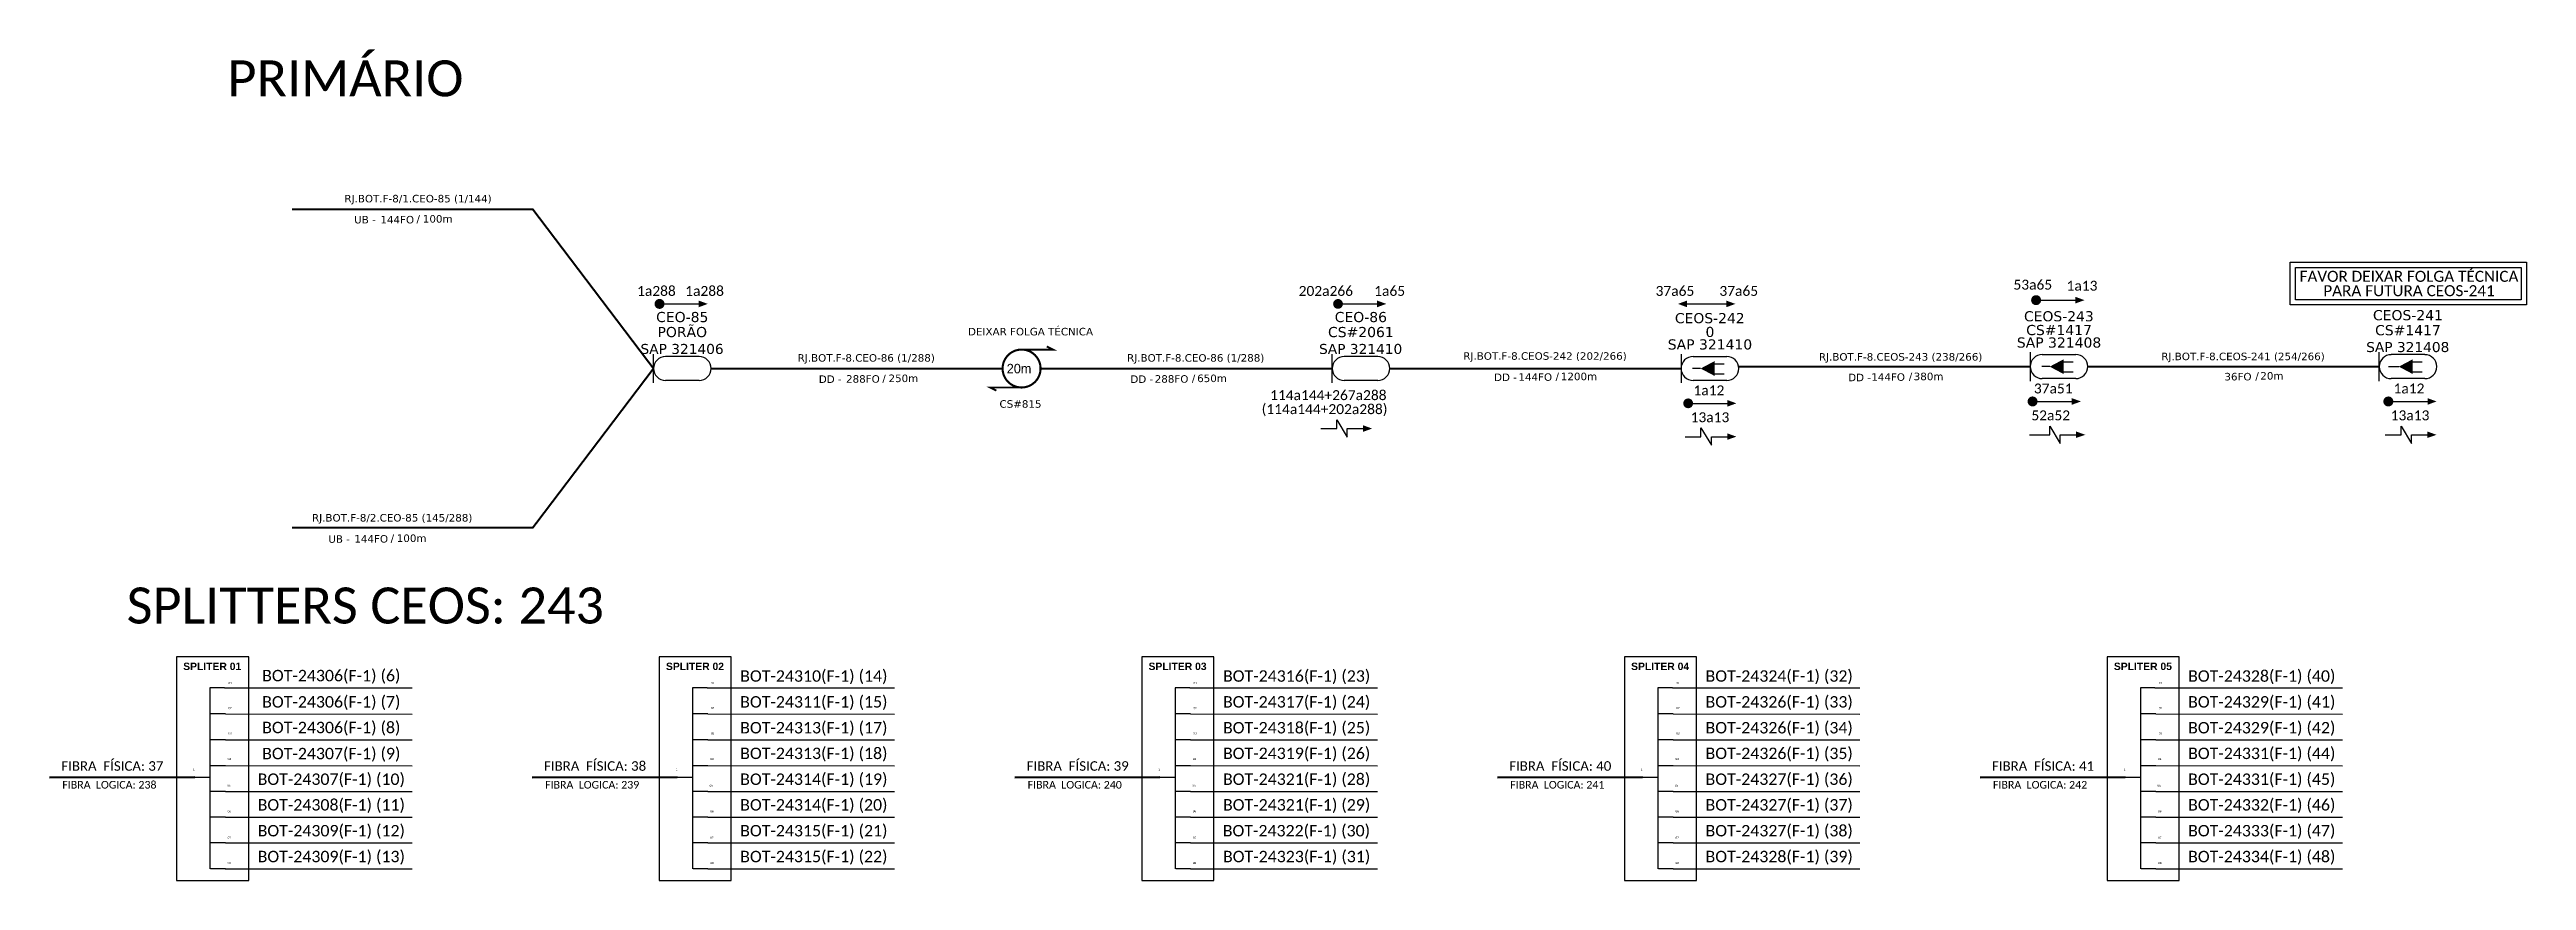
# Model space of a CAD drawing. Extents: x 890 to 4090, y 1694 to 3298.
# Drawn here: x 2528 to 3715, y 2899 to 3298 of the extents above; entities that cross this region are included whole.
import ezdxf
from ezdxf.enums import TextEntityAlignment as Align

# ---------------------------------------------------------------- set-up
doc = ezdxf.new("R2010")
doc.units = 0
doc.header["$MEASUREMENT"] = 0
doc.layers.get('0').update_dxf_attribs({"linetype": 'CONTINUOUS'})
for name, color, linetype in [('20.4-CEOS', 1, 'CONTINUOUS'), ('20.5-CABO AÉREO', 1, 'CONTINUOUS'), ('20.5-CEO', 1, 'CONTINUOUS'), ('SETA', 7, 'CONTINUOUS')]:
    doc.layers.add(name, color=color, linetype=linetype)
doc.layers.add('40.1-ETIQUETAS', color=1, linetype='CONTINUOUS', lineweight=20)
doc.styles.add('siredit', font='verdana.ttf')

msp = doc.modelspace()

# ---------------------------------------------------------------- texts
at = {"color": 5}
msp.add_text('20m', height=4.54, dxfattribs=at).set_placement((2986.7, 3142.7))
at = {"attachment_point": 5}
for s, insert, char_height, width in [('\\C7;\\fCalibri|b0|i0|c0|p34;PRIMÁRIO', (2669.6, 3284.1, 2), 17.28, 263.332), ('\\C7;\\fCalibri|b0|i0|c0|p34;SPLITTERS CEOS: 243', (2679.1, 3031.2, 2), 17.28, 263.332), ('\\C10;\\fArial|b1|i0|c0|p34;\\H1x;SPLITER 01', (2605.7, 3002.1, 2), 3.551, 34.56), ('\\C7;\\fArial|b0|i0|;\\H1.0273588255048;01 ', (2614.3, 2994.1, 2), 3.551, 7.12), ('\\pt49.37685;{\\fCalibri|b0|i0|c0|p34;\\C7;BOT-24306(F-1) (6)}', (2662.8, 2997.1, 2), 5.486, 81.821), ('\\C10;\\fArial|b1|i0|c0|p34;\\H1x;SPLITER 02', (2837.2, 3002.1, 2), 3.551, 34.56), ('\\C7;\\fArial|b0|i0|;\\H1.0273588255048;01 ', (2845.7, 2994.1, 2), 3.551, 7.12), ('\\pt49.37685;{\\fCalibri|b0|i0|c0|p34;\\C7;BOT-24310(F-1) (14)}', (2894.2, 2996.9, 2), 5.486, 81.821), ('\\C10;\\fArial|b1|i0|c0|p34;\\H1x;SPLITER 03', (3068.6, 3002.1, 2), 3.551, 34.56), ('\\C7;\\fArial|b0|i0|;\\H1.0273588255048;01 ', (3077.1, 2994.1, 2), 3.551, 7.12), ('\\pt49.37685;{\\fCalibri|b0|i0|c0|p34;\\C7;BOT-24316(F-1) (23)}', (3125.7, 2996.9, 2), 5.486, 81.821), ('\\C10;\\fArial|b1|i0|c0|p34;\\H1x;SPLITER 04', (3300, 3002.1, 2), 3.551, 34.56), ('\\C7;\\fArial|b0|i0|;\\H1.0273588255048;01 ', (3308.6, 2994.1, 2), 3.551, 7.12), ('\\pt49.37685;{\\fCalibri|b0|i0|c0|p34;\\C7;BOT-24324(F-1) (32)}', (3357.1, 2996.9, 2), 5.486, 81.821), ('\\C10;\\fArial|b1|i0|c0|p34;\\H1x;SPLITER 05', (3531.5, 3002.1, 2), 3.551, 34.56), ('\\C7;\\fArial|b0|i0|;\\H1.0273588255048;01 ', (3540, 2994.1, 2), 3.551, 7.12), ('\\pt49.37685;{\\fCalibri|b0|i0|c0|p34;\\C7;BOT-24328(F-1) (40)}', (3588.5, 2996.9, 2), 5.486, 81.821), ('\\C7;\\fArial|b0|i0|;\\H1.0273588255048;02 ', (2614.2, 2982.1, 2), 3.551, 7.516), ('\\pt49.37685;{\\fCalibri|b0|i0|c0|p34;\\C7;BOT-24306(F-1) (7)}', (2662.8, 2984.5, 2), 5.486, 81.821), ('\\C7;\\fArial|b0|i0|;\\H1.0273588255048;02 ', (2845.6, 2982.1, 2), 3.551, 7.516), ('\\pt49.37685;{\\fCalibri|b0|i0|c0|p34;\\C7;BOT-24311(F-1) (15)}', (2894.2, 2984.5, 2), 5.486, 81.821), ('\\C7;\\fArial|b0|i0|;\\H1.0273588255048;02 ', (3077, 2982.1, 2), 3.551, 7.516), ('\\pt49.37685;{\\fCalibri|b0|i0|c0|p34;\\C7;BOT-24317(F-1) (24)}', (3125.7, 2984.5, 2), 5.486, 81.821), ('\\C7;\\fArial|b0|i0|;\\H1.0273588255048;02 ', (3308.5, 2982.1, 2), 3.551, 7.516), ('\\pt49.37685;{\\fCalibri|b0|i0|c0|p34;\\C7;BOT-24326(F-1) (33)}', (3357.1, 2984.5, 2), 5.486, 81.821), ('\\C7;\\fArial|b0|i0|;\\H1.0273588255048;02 ', (3539.9, 2982.1, 2), 3.551, 7.516), ('\\pt49.37685;{\\fCalibri|b0|i0|c0|p34;\\C7;BOT-24329(F-1) (41)}', (3588.5, 2984.5, 2), 5.486, 81.821), ('\\C7;\\fArial|b0|i0|;\\H1.0273588255048;03 ', (2614.2, 2970, 2), 3.551, 6.912), ('\\pt49.37685;{\\fCalibri|b0|i0|c0|p34;\\C7;BOT-24306(F-1) (8)}', (2662.8, 2972.2, 2), 5.486, 81.821), ('\\C7;\\fArial|b0|i0|;\\H1.0273588255048;03 ', (2845.6, 2970, 2), 3.551, 6.912), ('\\pt49.37685;{\\fCalibri|b0|i0|c0|p34;\\C7;BOT-24313(F-1) (17)}', (2894.2, 2972.1, 2), 5.486, 81.821), ('\\C7;\\fArial|b0|i0|;\\H1.0273588255048;03 ', (3077, 2970, 2), 3.551, 6.912), ('\\pt49.37685;{\\fCalibri|b0|i0|c0|p34;\\C7;BOT-24318(F-1) (25)}', (3125.7, 2972.1, 2), 5.486, 81.821), ('\\C7;\\fArial|b0|i0|;\\H1.0273588255048;03 ', (3308.5, 2970, 2), 3.551, 6.912), ('\\pt49.37685;{\\fCalibri|b0|i0|c0|p34;\\C7;BOT-24326(F-1) (34)}', (3357.1, 2972.1, 2), 5.486, 81.821), ('\\C7;\\fArial|b0|i0|;\\H1.0273588255048;03 ', (3539.9, 2970, 2), 3.551, 6.912), ('\\pt49.37685;{\\fCalibri|b0|i0|c0|p34;\\C7;BOT-24329(F-1) (42)}', (3588.5, 2972.1, 2), 5.486, 81.821), ('{\\fCalibri|b0|i0|c0|p34;\\C7;FIBRA  FÍSICA: 37}', (2557.8, 2954.3, 2), 4.572, 69.12), ('\\C7;\\fArial|b0|i0|;\\H1.0273588255048;04 ', (2613.9, 2957.7, 2), 3.551, 7.516), ('\\pt49.37685;{\\fCalibri|b0|i0|c0|p34;\\C7;BOT-24307(F-1) (9)}', (2662.8, 2959.7, 2), 5.486, 81.821), ('{\\fCalibri|b0|i0|c0|p34;\\C7;FIBRA  FÍSICA: 38}', (2789.3, 2954.3, 2), 4.572, 69.12), ('\\C7;\\fArial|b0|i0|;\\H1.0273588255048;04 ', (2845.3, 2957.7, 2), 3.551, 7.516), ('\\pt49.37685;{\\fCalibri|b0|i0|c0|p34;\\C7;BOT-24313(F-1) (18)}', (2894.2, 2959.8, 2), 5.486, 81.821), ('{\\fCalibri|b0|i0|c0|p34;\\C7;FIBRA  FÍSICA: 39}', (3020.7, 2954.3, 2), 4.572, 69.12), ('\\C7;\\fArial|b0|i0|;\\H1.0273588255048;04 ', (3076.7, 2957.7, 2), 3.551, 7.516), ('\\pt49.37685;{\\fCalibri|b0|i0|c0|p34;\\C7;BOT-24319(F-1) (26)}', (3125.7, 2959.8, 2), 5.486, 81.821), ('{\\fCalibri|b0|i0|c0|p34;\\C7;FIBRA  FÍSICA: 40}', (3252.1, 2954.3, 2), 4.572, 69.12), ('\\C7;\\fArial|b0|i0|;\\H1.0273588255048;04 ', (3308.2, 2957.7, 2), 3.551, 7.516), ('\\pt49.37685;{\\fCalibri|b0|i0|c0|p34;\\C7;BOT-24326(F-1) (35)}', (3357.1, 2959.8, 2), 5.486, 81.821), ('{\\fCalibri|b0|i0|c0|p34;\\C7;FIBRA  FÍSICA: 41}', (3483.6, 2954.3, 2), 4.572, 69.12), ('\\C7;\\fArial|b0|i0|;\\H1.0273588255048;04 ', (3539.6, 2957.7, 2), 3.551, 7.516), ('\\pt49.37685;{\\fCalibri|b0|i0|c0|p34;\\C7;BOT-24331(F-1) (44)}', (3588.5, 2959.8, 2), 5.486, 81.821), ('{\\fCalibri|b0|i0|c0|p34;\\C7;FIBRA  LOGICA: 238}', (2556.4, 2945.3, 2), 3.658, 69.12), ('\\C7;\\fArial|b0|i0|;\\H1.0273588255048;1', (2596.9, 2952.6, 2), 3.551, 3.517), ('\\pt49.37685;{\\fCalibri|b0|i0|c0|p34;\\C7;BOT-24307(F-1) (10)}', (2662.8, 2947.4, 2), 5.486, 81.821), ('{\\fCalibri|b0|i0|c0|p34;\\C7;FIBRA  LOGICA: 239}', (2787.9, 2945.3, 2), 3.658, 69.12), ('\\C7;\\fArial|b0|i0|;\\H1.0273588255048;1', (2828.4, 2952.6, 2), 3.551, 3.517), ('\\pt49.37685;{\\fCalibri|b0|i0|c0|p34;\\C7;BOT-24314(F-1) (19)}', (2894.2, 2947.4, 2), 5.486, 81.821), ('{\\fCalibri|b0|i0|c0|p34;\\C7;FIBRA  LOGICA: 240}', (3019.3, 2945.3, 2), 3.658, 69.12), ('\\C7;\\fArial|b0|i0|;\\H1.0273588255048;1', (3059.8, 2952.6, 2), 3.551, 3.517), ('\\pt49.37685;{\\fCalibri|b0|i0|c0|p34;\\C7;BOT-24321(F-1) (28)}', (3125.7, 2947.4, 2), 5.486, 81.821), ('{\\fCalibri|b0|i0|c0|p34;\\C7;FIBRA  LOGICA: 241}', (3250.7, 2945.3, 2), 3.658, 69.12), ('\\C7;\\fArial|b0|i0|;\\H1.0273588255048;1', (3291.2, 2952.6, 2), 3.551, 3.517), ('\\pt49.37685;{\\fCalibri|b0|i0|c0|p34;\\C7;BOT-24327(F-1) (36)}', (3357.1, 2947.4, 2), 5.486, 81.821), ('{\\fCalibri|b0|i0|c0|p34;\\C7;FIBRA  LOGICA: 242}', (3482.2, 2945.3, 2), 3.658, 69.12), ('\\C7;\\fArial|b0|i0|;\\H1.0273588255048;1', (3522.7, 2952.6, 2), 3.551, 3.517), ('\\pt49.37685;{\\fCalibri|b0|i0|c0|p34;\\C7;BOT-24331(F-1) (45)}', (3588.5, 2947.4, 2), 5.486, 81.821), ('\\C7;\\fArial|b0|i0|;\\H1.0273588255048;05 ', (2613.6, 2944.9, 2), 3.551, 9.244), ('\\pt49.37685;{\\fCalibri|b0|i0|c0|p34;\\C7;BOT-24308(F-1) (11)}', (2662.8, 2935.1, 2), 5.486, 81.821), ('\\C7;\\fArial|b0|i0|;\\H1.0273588255048;05 ', (2845, 2944.9, 2), 3.551, 9.244), ('\\pt49.37685;{\\fCalibri|b0|i0|c0|p34;\\C7;BOT-24314(F-1) (20)}', (2894.2, 2935.1, 2), 5.486, 81.821), ('\\C7;\\fArial|b0|i0|;\\H1.0273588255048;05 ', (3076.5, 2944.9, 2), 3.551, 9.244), ('\\pt49.37685;{\\fCalibri|b0|i0|c0|p34;\\C7;BOT-24321(F-1) (29)}', (3125.7, 2935.1, 2), 5.486, 81.821), ('\\C7;\\fArial|b0|i0|;\\H1.0273588255048;05 ', (3307.9, 2944.9, 2), 3.551, 9.244), ('\\pt49.37685;{\\fCalibri|b0|i0|c0|p34;\\C7;BOT-24327(F-1) (37)}', (3357.1, 2935.1, 2), 5.486, 81.821), ('\\C7;\\fArial|b0|i0|;\\H1.0273588255048;05 ', (3539.3, 2944.9, 2), 3.551, 9.244), ('\\pt49.37685;{\\fCalibri|b0|i0|c0|p34;\\C7;BOT-24332(F-1) (46)}', (3588.5, 2935.1, 2), 5.486, 81.821), ('\\C7;\\fArial|b0|i0|;\\H1.0273588255048;06 ', (2613.9, 2932.6, 2), 3.551, 7.516), ('\\pt49.37685;{\\fCalibri|b0|i0|c0|p34;\\C7;BOT-24309(F-1) (12)}', (2662.8, 2922.7, 2), 5.486, 81.821), ('\\C7;\\fArial|b0|i0|;\\H1.0273588255048;06 ', (2845.3, 2932.6, 2), 3.551, 7.516), ('\\pt49.37685;{\\fCalibri|b0|i0|c0|p34;\\C7;BOT-24315(F-1) (21)}', (2894.2, 2922.7, 2), 5.486, 81.821), ('\\C7;\\fArial|b0|i0|;\\H1.0273588255048;06 ', (3076.7, 2932.6, 2), 3.551, 7.516), ('\\pt49.37685;{\\fCalibri|b0|i0|c0|p34;\\C7;BOT-24322(F-1) (30)}', (3125.6, 2922.7, 2), 5.486, 81.821), ('\\C7;\\fArial|b0|i0|;\\H1.0273588255048;06 ', (3308.2, 2932.6, 2), 3.551, 7.516), ('\\pt49.37685;{\\fCalibri|b0|i0|c0|p34;\\C7;BOT-24327(F-1) (38)}', (3357.1, 2922.7, 2), 5.486, 81.821), ('\\C7;\\fArial|b0|i0|;\\H1.0273588255048;06 ', (3539.6, 2932.6, 2), 3.551, 7.516), ('\\pt49.37685;{\\fCalibri|b0|i0|c0|p34;\\C7;BOT-24333(F-1) (47)}', (3588.5, 2922.7, 2), 5.486, 81.821), ('\\C7;\\fArial|b0|i0|;\\H1.0273588255048;07 ', (2613.9, 2919.9, 2), 3.551, 7.516), ('\\pt49.37685;{\\fCalibri|b0|i0|c0|p34;\\C7;BOT-24309(F-1) (13)}', (2662.8, 2910.3, 2), 5.486, 81.821), ('\\C7;\\fArial|b0|i0|;\\H1.0273588255048;07 ', (2845.3, 2919.9, 2), 3.551, 7.516), ('\\pt49.37685;{\\fCalibri|b0|i0|c0|p34;\\C7;BOT-24315(F-1) (22)}', (2894.2, 2910.3, 2), 5.486, 81.821), ('\\C7;\\fArial|b0|i0|;\\H1.0273588255048;07 ', (3076.7, 2919.9, 2), 3.551, 7.516), ('\\pt49.37685;{\\fCalibri|b0|i0|c0|p34;\\C7;BOT-24323(F-1) (31)}', (3125.7, 2910.3, 2), 5.486, 81.821), ('\\C7;\\fArial|b0|i0|;\\H1.0273588255048;07 ', (3308.2, 2919.9, 2), 3.551, 7.516), ('\\pt49.37685;{\\fCalibri|b0|i0|c0|p34;\\C7;BOT-24328(F-1) (39)}', (3357.1, 2910.3, 2), 5.486, 81.821), ('\\C7;\\fArial|b0|i0|;\\H1.0273588255048;07 ', (3539.6, 2919.9, 2), 3.551, 7.516), ('\\pt49.37685;{\\fCalibri|b0|i0|c0|p34;\\C7;BOT-24334(F-1) (48)}', (3588.5, 2910.3, 2), 5.486, 81.821), ('\\C7;\\fArial|b0|i0|;\\H1.0273588255048;08 ', (2613.9, 2907.8, 2), 3.551, 7.516), ('\\C7;\\fArial|b0|i0|;\\H1.0273588255048;08 ', (2845.3, 2907.8, 2), 3.551, 7.516), ('\\C7;\\fArial|b0|i0|;\\H1.0273588255048;08 ', (3076.7, 2907.8, 2), 3.551, 7.516), ('\\C7;\\fArial|b0|i0|;\\H1.0273588255048;08 ', (3308.2, 2907.8, 2), 3.551, 7.516), ('\\C7;\\fArial|b0|i0|;\\H1.0273588255048;08 ', (3539.6, 2907.8, 2), 3.551, 7.516)]:
    msp.add_mtext(s, dxfattribs=dict(at, insert=insert, char_height=char_height, width=width))
at = {"color": 5, "char_height": 4.752, "width": 60.252, "attachment_point": 5}
for s, insert in [('{\\fCalibri|b0|i0|c0|p34;\\C7;1a288}', (2818.7, 3182.2)), ('{\\fCalibri|b0|i0|c0|p34;(114a144+202a288)}', (3139.1, 3125))]:
    msp.add_mtext(s, dxfattribs=dict(at, insert=insert))
at = {"color": 0, "char_height": 4.752, "width": 60.252, "attachment_point": 5}
for s, insert in [('{\\fCalibri|b0|i0|c0|p34;\\C7;1a288}', (2841.8, 3182.2)), ('{\\fCalibri|b0|i0|c0|p34;\\C7;202a266}', (3139.7, 3182.2)), ('{\\fCalibri|b0|i0|c0|p34;\\C7;1a65}', (3170.3, 3182.2)), ('{\\fCalibri|b0|i0|c0|p34;\\C7;37a65}', (3307.1, 3182.2)), ('{\\fCalibri|b0|i0|c0|p34;\\C7;37a65}', (3337.7, 3182.2)), ('{\\fCalibri|b0|i0|c0|p34;\\C7;53a65}', (3478.7, 3185.2)), ('{\\fCalibri|b0|i0|c0|p34;\\C7;1a13}', (3502.3, 3184.7)), ('{\\fCalibri|b0|i0|c0|p34;\\C7;1a12}', (3323.4, 3134.5)), ('{\\fCalibri|b0|i0|c0|p34;\\C7;37a51}', (3488.5, 3135.4)), ('{\\fCalibri|b0|i0|c0|p34;\\C7;1a12}', (3659.1, 3135.4)), ('{\\fCalibri|b0|i0|c0|p34;\\C1;114a144+267a288}', (3140.9, 3132.2)), ('{\\fCalibri|b0|i0|c0|p34;\\C7;13a13}', (3323.9, 3121.6)), ('{\\fCalibri|b0|i0|c0|p34;\\C7;52a52}', (3487.3, 3122.5)), ('{\\fCalibri|b0|i0|c0|p34;\\C7;13a13}', (3659.6, 3122.5))]:
    msp.add_mtext(s, dxfattribs=dict(at, insert=insert))
at = {"color": 7, "char_height": 5.28, "width": 112.489, "attachment_point": 5}
for s, insert in [('{\\fCalibri|b0|i0|c0|p34;FAVOR DEIXAR FOLGA TÉCNICA}', (3659.1, 3189.2)), ('{\\fCalibri|b0|i0|c0|p34;PARA FUTURA CEOS-241}', (3659.1, 3182.3))]:
    msp.add_mtext(s, dxfattribs=dict(at, insert=insert))
at = {"layer": '20.4-CEOS', "color": 7, "style": 'siredit'}
for s, height, p in [('CEO-85', 4.87, (2831.1, 3169.7)), ('CEO-86', 4.87, (3156.5, 3169.7)), ('CEOS-241', 4.87, (3658.6, 3170.6)), ('PORÃO', 4.87, (2831.1, 3162.5)), ('CS#2061', 4.87, (3156.5, 3162.5)), ('CS#1417', 4.87, (3658.6, 3163.4)), ('SAP 321406', 4.8, (2831, 3154.4)), ('SAP 321410', 4.8, (3156.4, 3154.4)), ('SAP 321408', 4.8, (3658.5, 3155.3))]:
    msp.add_text(s, height=height, dxfattribs=at).set_placement(p, align=Align.MIDDLE_CENTER)
at = {"layer": '40.1-ETIQUETAS', "color": 0, "style": 'siredit'}
for s, p in [('DEIXAR FOLGA TÉCNICA', (2998.1, 3162.7)), ('RJ.BOT.F-8.CEO-86 (1/288)', (2919.3, 3150.1)), ('RJ.BOT.F-8.CEO-86 (1/288)', (3077.3, 3150.1)), ('RJ.BOT.F-8.CEOS-242 (202/266)', (3244.8, 3151)), ('CS#815', (2993.3, 3128))]:
    msp.add_text(s, height=3.6, dxfattribs=at).set_placement(p, align=Align.MIDDLE_CENTER)
at = {"layer": '40.1-ETIQUETAS', "color": 7, "style": 'siredit'}
for s, p in [('RJ.BOT.F-8.CEOS-243 (238/266) ', (3416.1, 3150.6)), ('RJ.BOT.F-8.CEOS-241 (254/266) ', (3580.3, 3150.8))]:
    msp.add_text(s, height=3.6, dxfattribs=at).set_placement(p, align=Align.MIDDLE_CENTER)
at = {"layer": '40.1-ETIQUETAS', "color": 0, "style": 'siredit'}
for s, p in [('DD - ', (2909.1, 3139.9)), ('288FO', (2925.8, 3140)), ('/', (2928.7, 3140.3)), ('DD - ', (3058.5, 3139.9)), ('288FO', (3073.8, 3140)), ('/', (3077.1, 3140.3)), ('DD - ', (3232.9, 3140.8)), ('144FO', (3248.2, 3140.9)), ('/', (3251.5, 3141.2)), ('DD - ', (3402.7, 3140.7))]:
    msp.add_text(s, height=3.6, dxfattribs=at).set_placement(p, align=Align.MIDDLE_RIGHT)
for s, p in [('250m', (2930, 3140.3)), ('650m', (3078, 3140.3)), ('1200m', (3252.4, 3141.2))]:
    msp.add_text(s, height=3.6, dxfattribs=at).set_placement(p, align=Align.MIDDLE_LEFT)
at = {"layer": '40.1-ETIQUETAS', "color": 7, "style": 'siredit'}
for s, p in [('144FO', (3417.4, 3140.9)), ('/', (3420.9, 3141.2)), ('36FO', (3583.6, 3141.1)), ('/', (3587.1, 3141.5))]:
    msp.add_text(s, height=3.6, dxfattribs=at).set_placement(p, align=Align.MIDDLE_RIGHT)
for s, p in [('380m', (3421.6, 3141.2)), ('20m', (3587.8, 3141.5))]:
    msp.add_text(s, height=3.6, dxfattribs=at).set_placement(p, align=Align.MIDDLE_LEFT)

# ---------------------------------------------------------------- blocks, each defined once
blk = doc.blocks.new('ETIQUETA_RS5F')
at = {"layer": '40.1-ETIQUETAS', "color": 0, "style": 'siredit'}
blk.add_text('/', height=1.5, dxfattribs=at).set_placement((1.55, -1.95), align=Align.MIDDLE_RIGHT)
for tag, p in [('ETIQUETA_R_SECUNDARIA', (1.18, 2.1)), ('ETIQUETA_R_PRIMARIA', (1.18, 4.1)), ('F_ATIVAS/F_MORTAS', (1.11, -4.24))]:
    blk.add_attdef(tag, text='', height=1.5, dxfattribs=at).set_placement(p, align=Align.MIDDLE_CENTER)
for tag, p in [('TIPO_CABO', (-6.62, -2.12)), ('CAP_CABO', (0.37, -2.09))]:
    blk.add_attdef(tag, text='', height=1.5, dxfattribs=at).set_placement(p, align=Align.MIDDLE_RIGHT)
blk.add_attdef('METROS', text='', height=1.5, dxfattribs=at).set_placement((2.11, -1.95), align=Align.MIDDLE_LEFT)
for tag, p in [('FUSÃO_1', (0.82, -8.39)), ('FUSÃO_2', (0.82, -10.6)), ('FUSÃO_3', (0.82, -12.93)), ('FUSÃO_4', (0.82, -15.14)), ('FUSÃO_5', (0.82, -17.16))]:
    blk.add_attdef(tag, text='', height=1.5, dxfattribs=at).set_placement(p, align=Align.CENTER)
blk = doc.blocks.new('*U758')
at = {"layer": '20.5-CEO'}
for p, q in [((-1.56, 1.26), (1.8, 1.26)), ((1.8, -1.13), (-1.56, -1.13))]:
    blk.add_line(p, q, dxfattribs=at)
blk.add_lwpolyline([(-2.75, 1.51), (-2.75, -1.38)], dxfattribs=at)
for centre, start, end in [((-1.56, 0.07), 90, 270), ((1.8, 0.07), 270, 90)]:
    blk.add_arc(centre, 1.2, start, end, dxfattribs=at)
at = {"layer": '20.5-CEO', "color": 7, "style": 'siredit'}
for tag, p in [('FID', (0.11, 5.61)), ('LOCAL', (0.12, 4.23)), ('SAP', (0.12, 2.97)), ('FIBRAS_RESERVA', (0.12, -1.94))]:
    blk.add_attdef(tag, text='', height=1.01, dxfattribs=at).set_placement(p, align=Align.TOP_CENTER)
for tag, flags, p in [('ID_ATIVIDADE', 3, (0.11, -3.51)), ('FATOR', 1, (0.11, -4.82))]:
    blk.add_attdef(tag, text='', height=1.01, dxfattribs=dict(at, flags=flags)).set_placement(p, align=Align.TOP_CENTER)
at = {"layer": '20.5-CEO', "color": 7, "style": 'siredit', "flags": 3}
blk.add_attdef('QTDE', (-4.88, -7.06), '', height=1.01, dxfattribs=at)
blk = doc.blocks.new('*U760')
at = {"layer": '20.5-CEO'}
for p, q in [((-1.56, 1.26), (1.8, 1.26)), ((1.8, -1.13), (-1.56, -1.13))]:
    blk.add_line(p, q, dxfattribs=at)
blk.add_lwpolyline([(-2.75, 1.51), (-2.75, -1.38)], dxfattribs=at)
for centre, start, end in [((-1.56, 0.07), 90, 270), ((1.8, 0.07), 270, 90)]:
    blk.add_arc(centre, 1.2, start, end, dxfattribs=at)
at = {"layer": '20.5-CEO', "color": 7, "style": 'siredit'}
for tag, p in [('FID', (0.11, 5.61)), ('LOCAL', (0.12, 4.23)), ('SAP', (0.12, 2.97)), ('FIBRAS_RESERVA', (0.12, -1.94))]:
    blk.add_attdef(tag, text='', height=1.01, dxfattribs=at).set_placement(p, align=Align.TOP_CENTER)
for tag, flags, p in [('ID_ATIVIDADE', 3, (0.11, -3.51)), ('FATOR', 1, (0.11, -4.82))]:
    blk.add_attdef(tag, text='', height=1.01, dxfattribs=dict(at, flags=flags)).set_placement(p, align=Align.TOP_CENTER)
at = {"layer": '20.5-CEO', "color": 7, "style": 'siredit', "flags": 3}
blk.add_attdef('QTDE', (-4.88, -7.06), '', height=1.01, dxfattribs=at)

# ---------------------------------------------------------------- linework, layer by layer
at = {"color": 7, "linetype": 'Continuous'}
for p, q in [((2604.6, 2991.8, 2), (2604.6, 2905, 2)), ((2611.6, 2991.8, 2), (2604.6, 2991.8, 2)), ((2836, 2991.8, 2), (2836, 2905, 2)), ((2843, 2991.8, 2), (2836, 2991.8, 2)), ((3067.4, 2991.8, 2), (3067.4, 2905, 2)), ((3074.5, 2991.8, 2), (3067.4, 2991.8, 2)), ((3298.9, 2991.8, 2), (3298.9, 2905, 2)), ((3305.9, 2991.8, 2), (3298.9, 2991.8, 2)), ((3530.3, 2991.8, 2), (3530.3, 2905, 2)), ((3537.3, 2991.8, 2), (3530.3, 2991.8, 2)), ((2612, 2979.3, 2), (2604.9, 2979.3, 2)), ((2843.4, 2979.3, 2), (2836.3, 2979.3, 2)), ((3074.8, 2979.3, 2), (3067.8, 2979.3, 2)), ((3306.2, 2979.3, 2), (3299.2, 2979.3, 2)), ((3537.7, 2979.3, 2), (3530.6, 2979.3, 2)), ((2612, 2966.9, 2), (2604.9, 2966.9, 2)), ((2843.4, 2966.9, 2), (2836.3, 2966.9, 2)), ((3074.8, 2966.9, 2), (3067.8, 2966.9, 2)), ((3306.2, 2966.9, 2), (3299.2, 2966.9, 2)), ((3537.7, 2966.9, 2), (3530.6, 2966.9, 2)), ((2597.3, 2949, 2), (2604.5, 2949, 2)), ((2612, 2954.4, 2), (2604.9, 2954.4, 2)), ((2828.7, 2949, 2), (2836, 2949, 2)), ((2843.4, 2954.4, 2), (2836.3, 2954.4, 2)), ((3060.1, 2949, 2), (3067.4, 2949, 2)), ((3074.8, 2954.4, 2), (3067.8, 2954.4, 2)), ((3291.6, 2949, 2), (3298.8, 2949, 2)), ((3306.2, 2954.4, 2), (3299.2, 2954.4, 2)), ((3523, 2949, 2), (3530.3, 2949, 2)), ((3537.7, 2954.4, 2), (3530.6, 2954.4, 2)), ((2612, 2942.1, 2), (2604.9, 2942.1, 2)), ((2843.4, 2942.1, 2), (2836.3, 2942.1, 2)), ((3074.8, 2942.1, 2), (3067.8, 2942.1, 2)), ((3306.2, 2942.1, 2), (3299.2, 2942.1, 2)), ((3537.7, 2942.1, 2), (3530.6, 2942.1, 2)), ((2612, 2929.8, 2), (2604.9, 2929.8, 2)), ((2843.4, 2929.8, 2), (2836.3, 2929.8, 2)), ((3074.8, 2929.8, 2), (3067.8, 2929.8, 2)), ((3306.2, 2929.8, 2), (3299.2, 2929.8, 2)), ((3537.7, 2929.8, 2), (3530.6, 2929.8, 2)), ((2612, 2917.4, 2), (2604.9, 2917.4, 2)), ((2843.4, 2917.4, 2), (2836.3, 2917.4, 2)), ((3074.8, 2917.4, 2), (3067.8, 2917.4, 2)), ((3306.2, 2917.4, 2), (3299.2, 2917.4, 2)), ((3537.7, 2917.4, 2), (3530.6, 2917.4, 2)), ((2612, 2905, 2), (2604.9, 2905, 2)), ((2843.4, 2905, 2), (2836.3, 2905, 2)), ((3074.8, 2905, 2), (3067.8, 2905, 2)), ((3306.2, 2905, 2), (3299.2, 2905, 2)), ((3537.7, 2905, 2), (3530.6, 2905, 2))]:
    msp.add_line(p, q, dxfattribs=at)
at = {"color": 10, "linetype": 'Continuous'}
for p, q in [((2611.6, 2991.8, 2), (2701.5, 2991.8, 2)), ((2843, 2991.8, 2), (2932.9, 2991.8, 2)), ((3074.5, 2991.8, 2), (3164.4, 2991.8, 2)), ((3305.9, 2991.8, 2), (3395.8, 2991.8, 2)), ((3537.3, 2991.8, 2), (3627.2, 2991.8, 2)), ((2612, 2979.3, 2), (2701.5, 2979.2, 2)), ((2843.4, 2979.3, 2), (2932.9, 2979.2, 2)), ((3074.8, 2979.3, 2), (3164.4, 2979.2, 2)), ((3306.2, 2979.3, 2), (3395.8, 2979.2, 2)), ((3537.7, 2979.3, 2), (3627.2, 2979.2, 2)), ((2612, 2966.9, 2), (2701.5, 2966.9, 2)), ((2843.4, 2966.9, 2), (2932.9, 2966.9, 2)), ((3074.8, 2966.9, 2), (3164.4, 2966.9, 2)), ((3306.2, 2966.9, 2), (3395.8, 2966.9, 2)), ((3537.7, 2966.9, 2), (3627.2, 2966.9, 2)), ((2612, 2954.5, 2), (2701.5, 2954.4, 2)), ((2843.4, 2954.5, 2), (2932.9, 2954.4, 2)), ((3074.8, 2954.5, 2), (3164.4, 2954.4, 2)), ((3306.2, 2954.5, 2), (3395.8, 2954.4, 2)), ((3537.7, 2954.5, 2), (3627.2, 2954.4, 2)), ((2612, 2942.1, 2), (2701.5, 2942.1, 2)), ((2843.4, 2942.1, 2), (2932.9, 2942.1, 2)), ((3074.8, 2942.1, 2), (3164.4, 2942.1, 2)), ((3306.2, 2942.1, 2), (3395.8, 2942.1, 2)), ((3537.7, 2942.1, 2), (3627.2, 2942.1, 2)), ((2612, 2929.8, 2), (2701.5, 2929.8, 2)), ((2843.4, 2929.8, 2), (2932.9, 2929.8, 2)), ((3074.8, 2929.8, 2), (3164.4, 2929.8, 2)), ((3306.2, 2929.8, 2), (3395.8, 2929.8, 2)), ((3537.7, 2929.8, 2), (3627.2, 2929.8, 2)), ((2612, 2917.4, 2), (2701.5, 2917.4, 2)), ((2843.4, 2917.4, 2), (2932.9, 2917.4, 2)), ((3074.8, 2917.4, 2), (3164.4, 2917.4, 2)), ((3306.2, 2917.4, 2), (3395.8, 2917.4, 2)), ((3537.7, 2917.4, 2), (3627.2, 2917.4, 2)), ((2611.9, 2905, 2), (2701.5, 2905, 2)), ((2843.4, 2905, 2), (2932.9, 2905, 2)), ((3074.8, 2905, 2), (3164.4, 2905, 2)), ((3306.2, 2905, 2), (3395.8, 2905, 2)), ((3537.7, 2905, 2), (3627.2, 2905, 2))]:
    msp.add_line(p, q, dxfattribs=at)
at = {"color": 1, "linetype": 'Continuous', "lineweight": 60}
for p, q in [((2597.3, 2949, 2), (2527.7, 2948.8, 2)), ((2828.7, 2949, 2), (2759.1, 2948.8, 2)), ((3060.1, 2949, 2), (2990.6, 2948.8, 2)), ((3291.6, 2949, 2), (3222, 2948.8, 2)), ((3523, 2949, 2), (3453.4, 2948.8, 2))]:
    msp.add_line(p, q, dxfattribs=at)
at = {"color": 3, "ltscale": 9e-07}
for points in [[(3602.1, 3196), (3715.4, 3196), (3715.4, 3175.5), (3602.1, 3175.5)], [(3604.6, 3193.4), (3712.9, 3193.4), (3712.9, 3178), (3604.6, 3178)]]:
    msp.add_lwpolyline(points, close=True, dxfattribs=at)
at = {"color": 0, "const_width": 2.38}
for points in [[(2819, 3176, 1), (2821.4, 3176, 1)], [(3144.4, 3176, 1), (3146.7, 3176, 1)], [(3480.3, 3179, 1), (3480.3, 3176.6, 1)], [(3312.3, 3128.3, 1), (3314.6, 3128.3, 1)], [(3477.4, 3129.2, 1), (3479.8, 3129.2, 1)], [(3648, 3129.2, 1), (3650.4, 3129.2, 1)]]:
    msp.add_lwpolyline(points, format="xyb", close=True, dxfattribs=at)
at = {"color": 5, "const_width": 1.01}
msp.add_lwpolyline([(2993.8, 3154.1, 1.000012), (2993.8, 3135.9, 0.999978)], format="xyb", close=True, dxfattribs=at)
at = {"color": 5, "const_width": 0.945}
for points in [[(2993.8, 3154.1), (3008.9, 3154.1), (3005.9, 3155.6)], [(2993.8, 3135.9), (2978.7, 3135.9), (2981.7, 3134.4)]]:
    msp.add_lwpolyline(points, dxfattribs=at)
at = {"color": 0}
for points in [[(3144.9, 3116.2), (3144.9, 3120.4), (3149.9, 3112), (3149.9, 3116.2)], [(3319.6, 3112.3), (3319.6, 3116.6), (3324.6, 3108.2), (3324.6, 3112.3)], [(3486.9, 3113.2), (3486.9, 3117.4), (3491.9, 3109.1), (3491.9, 3113.2)], [(3655.3, 3113.2), (3655.3, 3117.4), (3660.3, 3109.1), (3660.3, 3113.2)]]:
    msp.add_lwpolyline(points, dxfattribs=at)
at = {"color": 7, "elevation": 2}
for points in [[(2588.6, 2899.4), (2623.2, 2899.4), (2623.2, 3006.7), (2588.6, 3006.7)], [(2820.1, 2899.4), (2854.6, 2899.4), (2854.6, 3006.7), (2820.1, 3006.7)], [(3051.5, 2899.4), (3086, 2899.4), (3086, 3006.7), (3051.5, 3006.7)], [(3282.9, 2899.4), (3317.5, 2899.4), (3317.5, 3006.7), (3282.9, 3006.7)], [(3514.3, 2899.4), (3548.9, 2899.4), (3548.9, 3006.7), (3514.3, 3006.7)]]:
    msp.add_lwpolyline(points, close=True, dxfattribs=at)
at = {"layer": '20.4-CEOS', "color": 5}
for p, q in [((2839.2, 3150.8), (2823.1, 3150.8)), ((3164.6, 3150.8), (3148.5, 3150.8)), ((2839.2, 3139.3), (2823.1, 3139.3)), ((3164.6, 3139.3), (3148.5, 3139.3))]:
    msp.add_line(p, q, dxfattribs=at)
at = {"layer": '20.4-CEOS', "color": 8}
for p, q in [((3666.7, 3151.7), (3650.6, 3151.7)), ((3666.7, 3140.2), (3650.6, 3140.2))]:
    msp.add_line(p, q, dxfattribs=at)
at = {"layer": '20.4-CEOS', "color": 5}
for points in [[(2817.3, 3138.1), (2817.3, 3151.9)], [(3142.7, 3138.1), (3142.7, 3151.9)]]:
    msp.add_lwpolyline(points, dxfattribs=at)
at = {"layer": '20.4-CEOS'}
for points in [[(3319.4, 3145, 0, 7.09, 0), (3326.1, 3145, 7.09, 7.09, 0)], [(3486.8, 3145.9, 0, 7.09, 0), (3493.5, 3145.9, 7.09, 7.09, 0)]]:
    msp.add_lwpolyline(points, format="xyseb", dxfattribs=at)
for points in [[(3493.2, 3148.2), (3498.1, 3148.2)], [(3319.4, 3145), (3315.6, 3145)], [(3325.8, 3147.3), (3330.7, 3147.3)], [(3325.8, 3142.5), (3330.7, 3142.5)], [(3486.8, 3145.9), (3483, 3145.9)], [(3493.2, 3143.4), (3498.1, 3143.4)]]:
    msp.add_lwpolyline(points, dxfattribs=at)
at = {"layer": '20.4-CEOS', "color": 8}
for points in [[(3644.8, 3139), (3644.8, 3152.8)], [(3660.6, 3148.2), (3665.4, 3148.2)], [(3649.3, 3145.9), (3654.2, 3145.9)], [(3660.6, 3143.4), (3665.4, 3143.4)]]:
    msp.add_lwpolyline(points, dxfattribs=at)
msp.add_lwpolyline([(3654.2, 3145.9, 0, 7.09, 0), (3660.9, 3145.9, 7.09, 7.09, 0)], format="xyseb", dxfattribs=at)
at = {"layer": '20.4-CEOS', "color": 5}
for centre, start, end in [((2823.1, 3145), 90, 270), ((2839.2, 3145), 270, 90), ((3148.5, 3145), 90, 270), ((3164.6, 3145), 270, 90)]:
    msp.add_arc(centre, 5.74, start, end, dxfattribs=at)
at = {"layer": '20.4-CEOS', "color": 8}
for centre, start, end in [((3650.6, 3145.9), 90, 270), ((3666.7, 3145.9), 270, 90)]:
    msp.add_arc(centre, 5.74, start, end, dxfattribs=at)
at = {"layer": '20.5-CABO AÉREO', "color": 7, "ltscale": 50, "const_width": 0.96}
for points in [[(2644, 3221.4), (2759.4, 3221.4), (2817.3, 3145)], [(2644, 3068.6), (2759.4, 3068.6), (2817.3, 3145)]]:
    msp.add_lwpolyline(points, dxfattribs=at)
at = {"layer": '20.5-CABO AÉREO', "color": 5, "ltscale": 50, "const_width": 0.96}
msp.add_lwpolyline([(2844.9, 3145), (2984.8, 3145)], dxfattribs=at)
at = {"layer": '40.1-ETIQUETAS', "color": 5, "const_width": 0.96}
msp.add_lwpolyline([(3002.9, 3145), (3142.7, 3145)], dxfattribs=at)
at = {"layer": '40.1-ETIQUETAS', "const_width": 0.96}
for points in [[(3170.3, 3145), (3310.1, 3145)], [(3337.7, 3145.9), (3477.5, 3145.9)], [(3505.1, 3145.9), (3644.8, 3145.9)]]:
    msp.add_lwpolyline(points, dxfattribs=at)
at = {"layer": 'SETA', "color": 0}
for points in [[(2820.2, 3176), (2840.6, 3176)], [(3145.6, 3176), (3166, 3176)], [(3312.9, 3176), (3333.3, 3176)], [(3480.3, 3177.8), (3500.8, 3177.8)], [(3313.5, 3128.3), (3333.9, 3128.3)], [(3478.6, 3129.2), (3499, 3129.2)], [(3649.2, 3129.2), (3669.6, 3129.2)], [(3137.3, 3116.2), (3144.9, 3116.2)], [(3149.9, 3116.2), (3157.5, 3116.2)], [(3312, 3112.3), (3319.6, 3112.3)], [(3324.6, 3112.3), (3332.2, 3112.3)], [(3477.1, 3113.2), (3486.9, 3113.2)], [(3491.9, 3113.2), (3499.5, 3113.2)], [(3647.7, 3113.2), (3655.3, 3113.2)], [(3660.3, 3113.2), (3667.9, 3113.2)]]:
    msp.add_lwpolyline(points, dxfattribs=at)
for points in [[(2839, 3177.6), (2843.3, 3176), (2839, 3174.4)], [(3164.3, 3177.6), (3168.7, 3176), (3164.3, 3174.4)], [(3312.9, 3177.6), (3308.6, 3176), (3312.9, 3174.4)], [(3331.7, 3177.6), (3336.1, 3176), (3331.7, 3174.4)], [(3499.1, 3179.4), (3503.5, 3177.8), (3499.1, 3176.2)], [(3332.2, 3129.9), (3336.6, 3128.3), (3332.2, 3126.7)], [(3497.4, 3130.8), (3501.8, 3129.2), (3497.4, 3127.6)], [(3668, 3130.8), (3672.3, 3129.2), (3668, 3127.6)], [(3157.5, 3117.8), (3161.9, 3116.2), (3157.5, 3114.6)], [(3332.2, 3113.9), (3336.6, 3112.3), (3332.2, 3110.8)], [(3499.5, 3114.8), (3503.9, 3113.2), (3499.5, 3111.7)], [(3667.9, 3114.8), (3672.3, 3113.2), (3667.9, 3111.7)]]:
    msp.add_solid(points, dxfattribs=at)

# ---------------------------------------------------------------- block references
at = {"layer": '20.5-CEO', "color": 0, "lineweight": 0}
ref = msp.add_blockref('*U758', (3323.3, 3144.7), dxfattribs=dict(at, xscale=4.8, yscale=4.8, zscale=4.8))
ref.add_attrib('LOCAL', '0', dxfattribs={"color": 7, "height": 4.87, "style": 'siredit'}).set_placement((3323.9, 3165), align=Align.TOP_CENTER)
ref.add_attrib('SAP', 'SAP 321410', dxfattribs={"color": 7, "height": 4.87, "style": 'siredit'}).set_placement((3323.9, 3159), align=Align.TOP_CENTER)
ref.add_attrib('FID', 'CEOS-242', dxfattribs={"layer": '20.4-CEOS', "color": 7, "height": 4.85, "style": 'siredit'}).set_placement((3323.8, 3171.6), align=Align.TOP_CENTER)
ref = msp.add_blockref('*U760', (3490.7, 3145.6), dxfattribs=dict(at, xscale=4.8, yscale=4.8, zscale=4.8))
ref.add_attrib('LOCAL', 'CS#1417', dxfattribs={"color": 7, "height": 4.87, "style": 'siredit'}).set_placement((3491.3, 3165.9), align=Align.TOP_CENTER)
ref.add_attrib('SAP', 'SAP 321408', dxfattribs={"color": 7, "height": 4.87, "style": 'siredit'}).set_placement((3491.3, 3159.9), align=Align.TOP_CENTER)
ref.add_attrib('FID', 'CEOS-243', dxfattribs={"layer": '20.4-CEOS', "color": 7, "height": 4.85, "style": 'siredit'}).set_placement((3491.2, 3172.5), align=Align.TOP_CENTER)
at = {"layer": '40.1-ETIQUETAS', "color": 0}
ref = msp.add_blockref('ETIQUETA_RS5F', (2701.6, 3221.5), dxfattribs=dict(at, xscale=2.4, yscale=2.4, zscale=2.4))
ref.add_attrib('ETIQUETA_R_SECUNDARIA', 'RJ.BOT.F-8/1.CEO-85 (1/144)', dxfattribs={"color": 0, "height": 3.6, "style": 'siredit'}).set_placement((2704.4, 3226.5), align=Align.MIDDLE_CENTER)
ref.add_attrib('TIPO_CABO', 'UB - ', dxfattribs={"color": 0, "height": 3.6, "style": 'siredit'}).set_placement((2685.7, 3216.4), align=Align.MIDDLE_RIGHT)
ref.add_attrib('CAP_CABO', '144FO', dxfattribs={"color": 0, "height": 3.6, "style": 'siredit'}).set_placement((2702.5, 3216.4), align=Align.MIDDLE_RIGHT)
ref.add_attrib('METROS', '100m', dxfattribs={"color": 0, "height": 3.6, "style": 'siredit'}).set_placement((2706.7, 3216.8), align=Align.MIDDLE_LEFT)
ref = msp.add_blockref('ETIQUETA_RS5F', (2689.2, 3068.3), dxfattribs=dict(at, xscale=2.4, yscale=2.4, zscale=2.4))
ref.add_attrib('ETIQUETA_R_SECUNDARIA', 'RJ.BOT.F-8/2.CEO-85 (145/288)', dxfattribs={"color": 0, "height": 3.6, "style": 'siredit'}).set_placement((2692, 3073.4), align=Align.MIDDLE_CENTER)
ref.add_attrib('TIPO_CABO', 'UB - ', dxfattribs={"color": 0, "height": 3.6, "style": 'siredit'}).set_placement((2673.3, 3063.2), align=Align.MIDDLE_RIGHT)
ref.add_attrib('CAP_CABO', '144FO', dxfattribs={"color": 0, "height": 3.6, "style": 'siredit'}).set_placement((2690, 3063.3), align=Align.MIDDLE_RIGHT)
ref.add_attrib('METROS', '100m', dxfattribs={"color": 0, "height": 3.6, "style": 'siredit'}).set_placement((2694.2, 3063.6), align=Align.MIDDLE_LEFT)

msp.set_redraw_order([(e.dxf.handle, doc.entitydb.next_handle()) for e in msp.query("TEXT MTEXT ATTDEF DIMENSION ARC_DIMENSION")])  # texts and dimensions are drawn at this point

doc.saveas('drawing.dxf')
